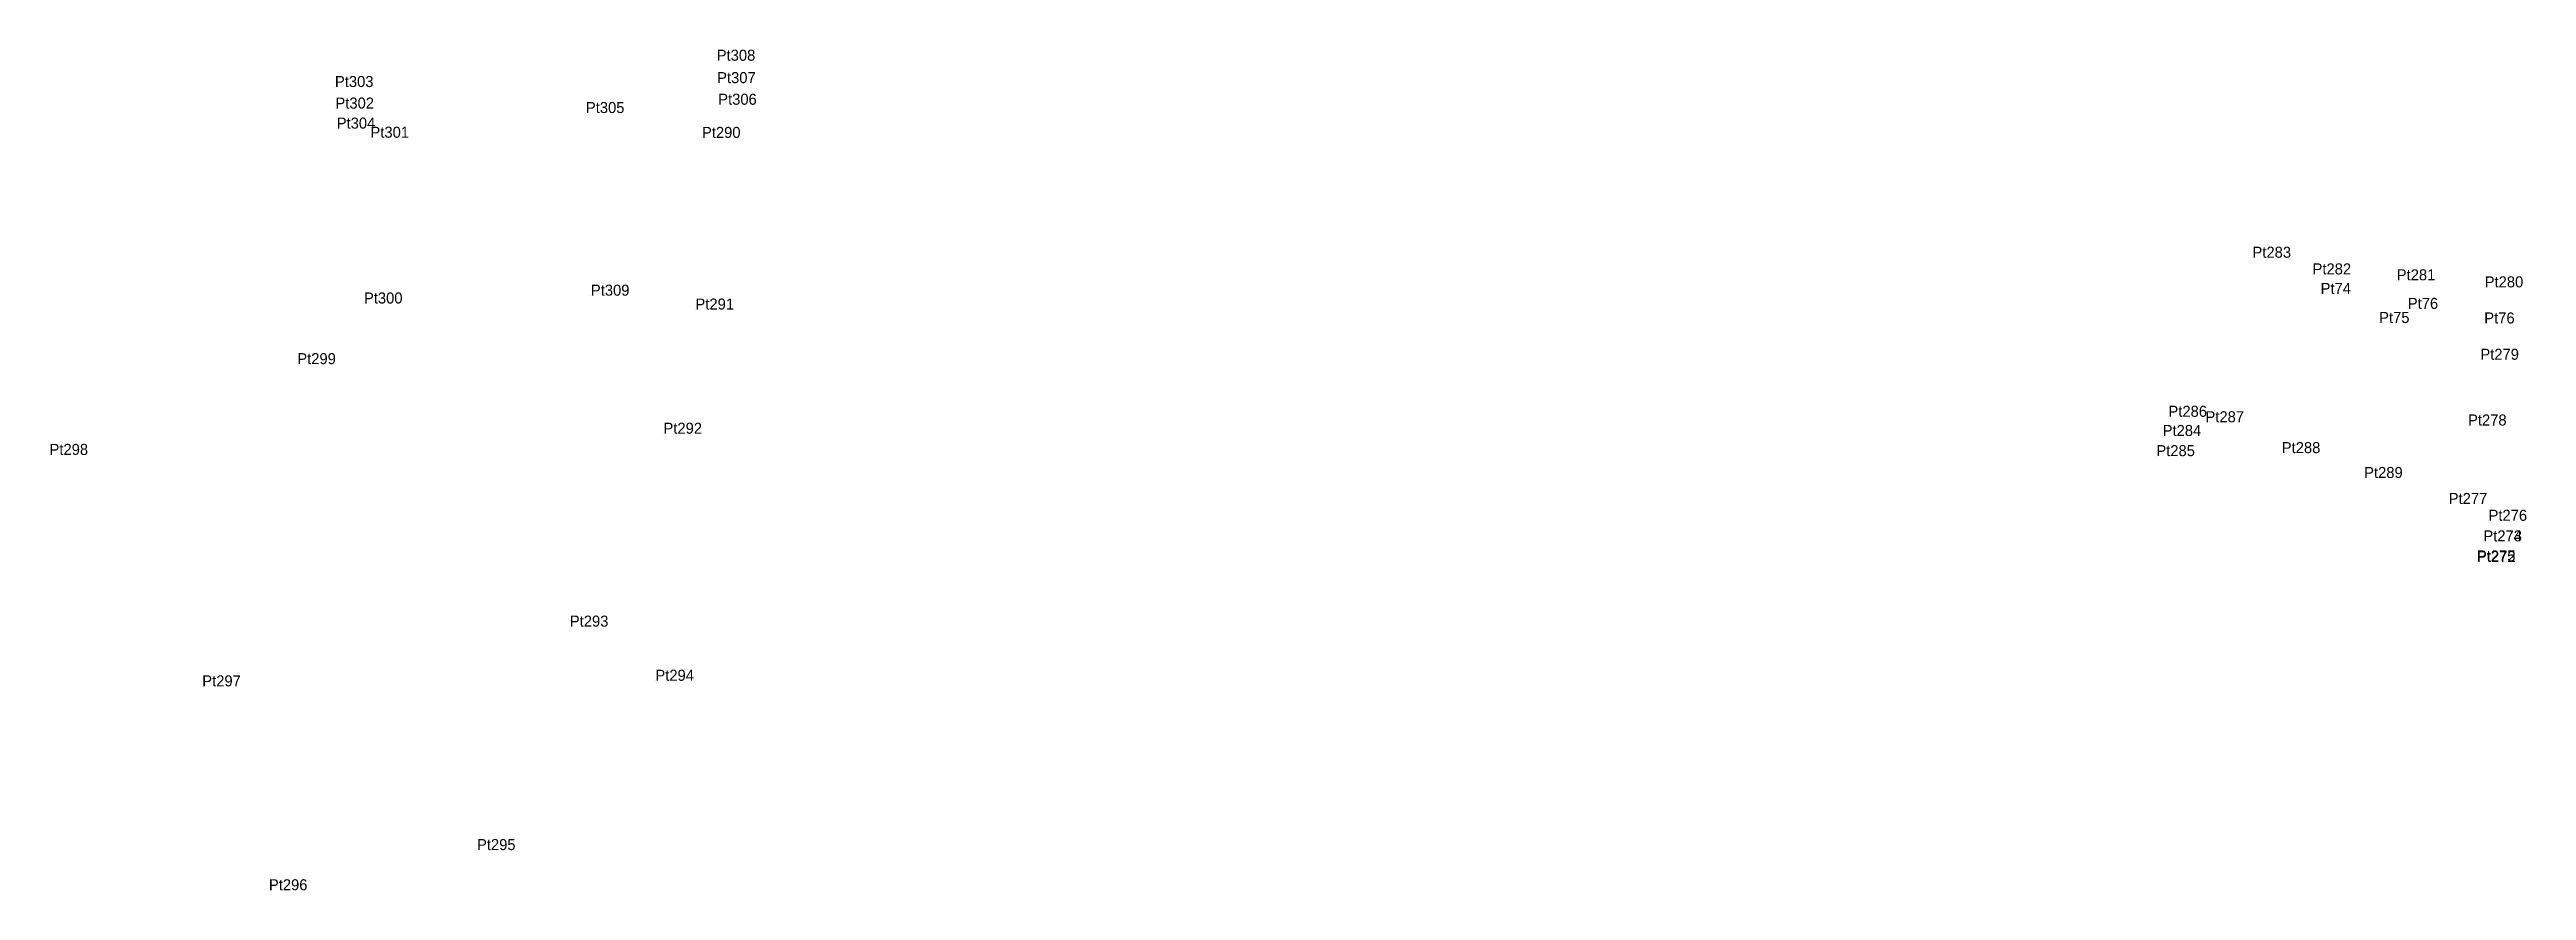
# Model space of a CAD drawing. Extents: x 0 to 667379, y 0 to 1854856.
# Drawn here: x 540057.3 to 540461.5, y 1850256.7 to 1850393.9 of the extents above; entities that cross this region are included whole.
import ezdxf

# ---------------------------------------------------------------- set-up
doc = ezdxf.new("R2010")
doc.units = 0
doc.layers.add('Level 12', color=7, linetype='Continuous')
doc.layers.add('Level 7', color=7, linetype='Continuous')

msp = doc.modelspace()

# ---------------------------------------------------------------- texts
at = {"layer": 'Level 12'}
for s, p in [('Pt308', (540166.172, 1850392.101)), ('Pt303', (540103.877, 1850387.812)), ('Pt307', (540166.237, 1850388.445)), ('Pt302', (540103.959, 1850384.296)), ('Pt305', (540144.823, 1850383.569)), ('Pt306', (540166.414, 1850384.92)), ('Pt304', (540104.168, 1850381.026)), ('Pt301', (540109.672, 1850379.538)), ('Pt290', (540163.763, 1850379.506)), ('Pt283', (540416.754, 1850359.958)), ('Pt282', (540426.554, 1850357.239)), ('Pt281', (540440.295, 1850356.276)), ('Pt280', (540454.641, 1850355.125)), ('Pt300', (540108.61, 1850352.492)), ('Pt309', (540145.641, 1850353.77)), ('Pt291', (540162.704, 1850351.505)), ('Pt74', (540427.863, 1850354.052)), ('Pt76', (540442.098, 1850351.613)), ('Pt75', (540437.42, 1850349.313)), ('Pt76', (540454.573, 1850349.234)), ('Pt299', (540097.735, 1850342.598)), ('Pt279', (540453.934, 1850343.31)), ('Pt292', (540157.482, 1850331.244)), ('Pt284', (540402.097, 1850330.88)), ('Pt286', (540403.041, 1850334.004)), ('Pt287', (540409.083, 1850333.118)), ('Pt278', (540451.922, 1850332.588)), ('Pt298', (540057.308, 1850327.786)), ('Pt285', (540401.069, 1850327.59)), ('Pt288', (540421.532, 1850328.082)), ('Pt289', (540434.97, 1850324.023)), ('Pt277', (540448.77, 1850319.785)), ('Pt276', (540455.27, 1850317.038)), ('Pt275', (540453.358, 1850310.418)), ('Pt272', (540453.395, 1850310.315)), ('Pt274', (540454.423, 1850313.674)), ('Pt273', (540454.429, 1850313.687)), ('Pt293', (540142.203, 1850299.773)), ('Pt297', (540082.231, 1850290.028)), ('Pt294', (540156.169, 1850290.938)), ('Pt295', (540127.053, 1850263.316)), ('Pt296', (540093.104, 1850256.757))]:
    msp.add_text(s, height=1.8, dxfattribs=at).set_placement(p)

# ---------------------------------------------------------------- linework, layer by layer
at = {"layer": 'Level 7'}
for p, q in [((540166.172, 1850392.101), (540166.172, 1850392.101)), ((540103.877, 1850387.812), (540103.877, 1850387.812)), ((540166.237, 1850388.445), (540166.237, 1850388.445)), ((540166.414, 1850384.92), (540166.414, 1850384.92)), ((540103.959, 1850384.296), (540103.959, 1850384.296)), ((540104.168, 1850381.026), (540104.168, 1850381.026)), ((540144.823, 1850383.569), (540144.823, 1850383.569)), ((540109.672, 1850379.538), (540109.672, 1850379.538)), ((540163.763, 1850379.506), (540163.763, 1850379.506)), ((540416.754, 1850359.958), (540416.754, 1850359.958)), ((540426.554, 1850357.239), (540426.554, 1850357.239)), ((540440.295, 1850356.276), (540440.295, 1850356.276)), ((540108.61, 1850352.492), (540108.61, 1850352.492)), ((540145.641, 1850353.77), (540145.641, 1850353.77)), ((540427.863, 1850354.052), (540427.863, 1850354.052)), ((540454.641, 1850355.125), (540454.641, 1850355.125)), ((540162.704, 1850351.505), (540162.704, 1850351.505)), ((540437.42, 1850349.313), (540437.42, 1850349.313)), ((540442.098, 1850351.613), (540442.098, 1850351.613)), ((540454.573, 1850349.234), (540454.573, 1850349.234)), ((540097.735, 1850342.598), (540097.735, 1850342.598)), ((540453.934, 1850343.31), (540453.934, 1850343.31)), ((540403.041, 1850334.004), (540403.041, 1850334.004)), ((540409.083, 1850333.118), (540409.083, 1850333.118)), ((540451.922, 1850332.588), (540451.922, 1850332.588)), ((540157.482, 1850331.244), (540157.482, 1850331.244)), ((540402.097, 1850330.88), (540402.097, 1850330.88)), ((540421.532, 1850328.082), (540421.532, 1850328.082)), ((540057.308, 1850327.786), (540057.308, 1850327.786)), ((540401.069, 1850327.59), (540401.069, 1850327.59)), ((540434.97, 1850324.023), (540434.97, 1850324.023)), ((540448.77, 1850319.785), (540448.77, 1850319.785)), ((540455.27, 1850317.038), (540455.27, 1850317.038)), ((540454.423, 1850313.674), (540454.423, 1850313.674)), ((540454.429, 1850313.687), (540454.429, 1850313.687)), ((540453.358, 1850310.418), (540453.358, 1850310.418)), ((540453.395, 1850310.315), (540453.395, 1850310.315)), ((540142.203, 1850299.773), (540142.203, 1850299.773)), ((540082.231, 1850290.028), (540082.231, 1850290.028)), ((540156.169, 1850290.938), (540156.169, 1850290.938)), ((540127.053, 1850263.316), (540127.053, 1850263.316)), ((540093.104, 1850256.757), (540093.104, 1850256.757))]:
    msp.add_line(p, q, dxfattribs=at)

msp.set_redraw_order([(e.dxf.handle, doc.entitydb.next_handle()) for e in msp.query("TEXT MTEXT ATTDEF DIMENSION ARC_DIMENSION")])  # texts and dimensions are drawn at this point

doc.saveas('drawing.dxf')
